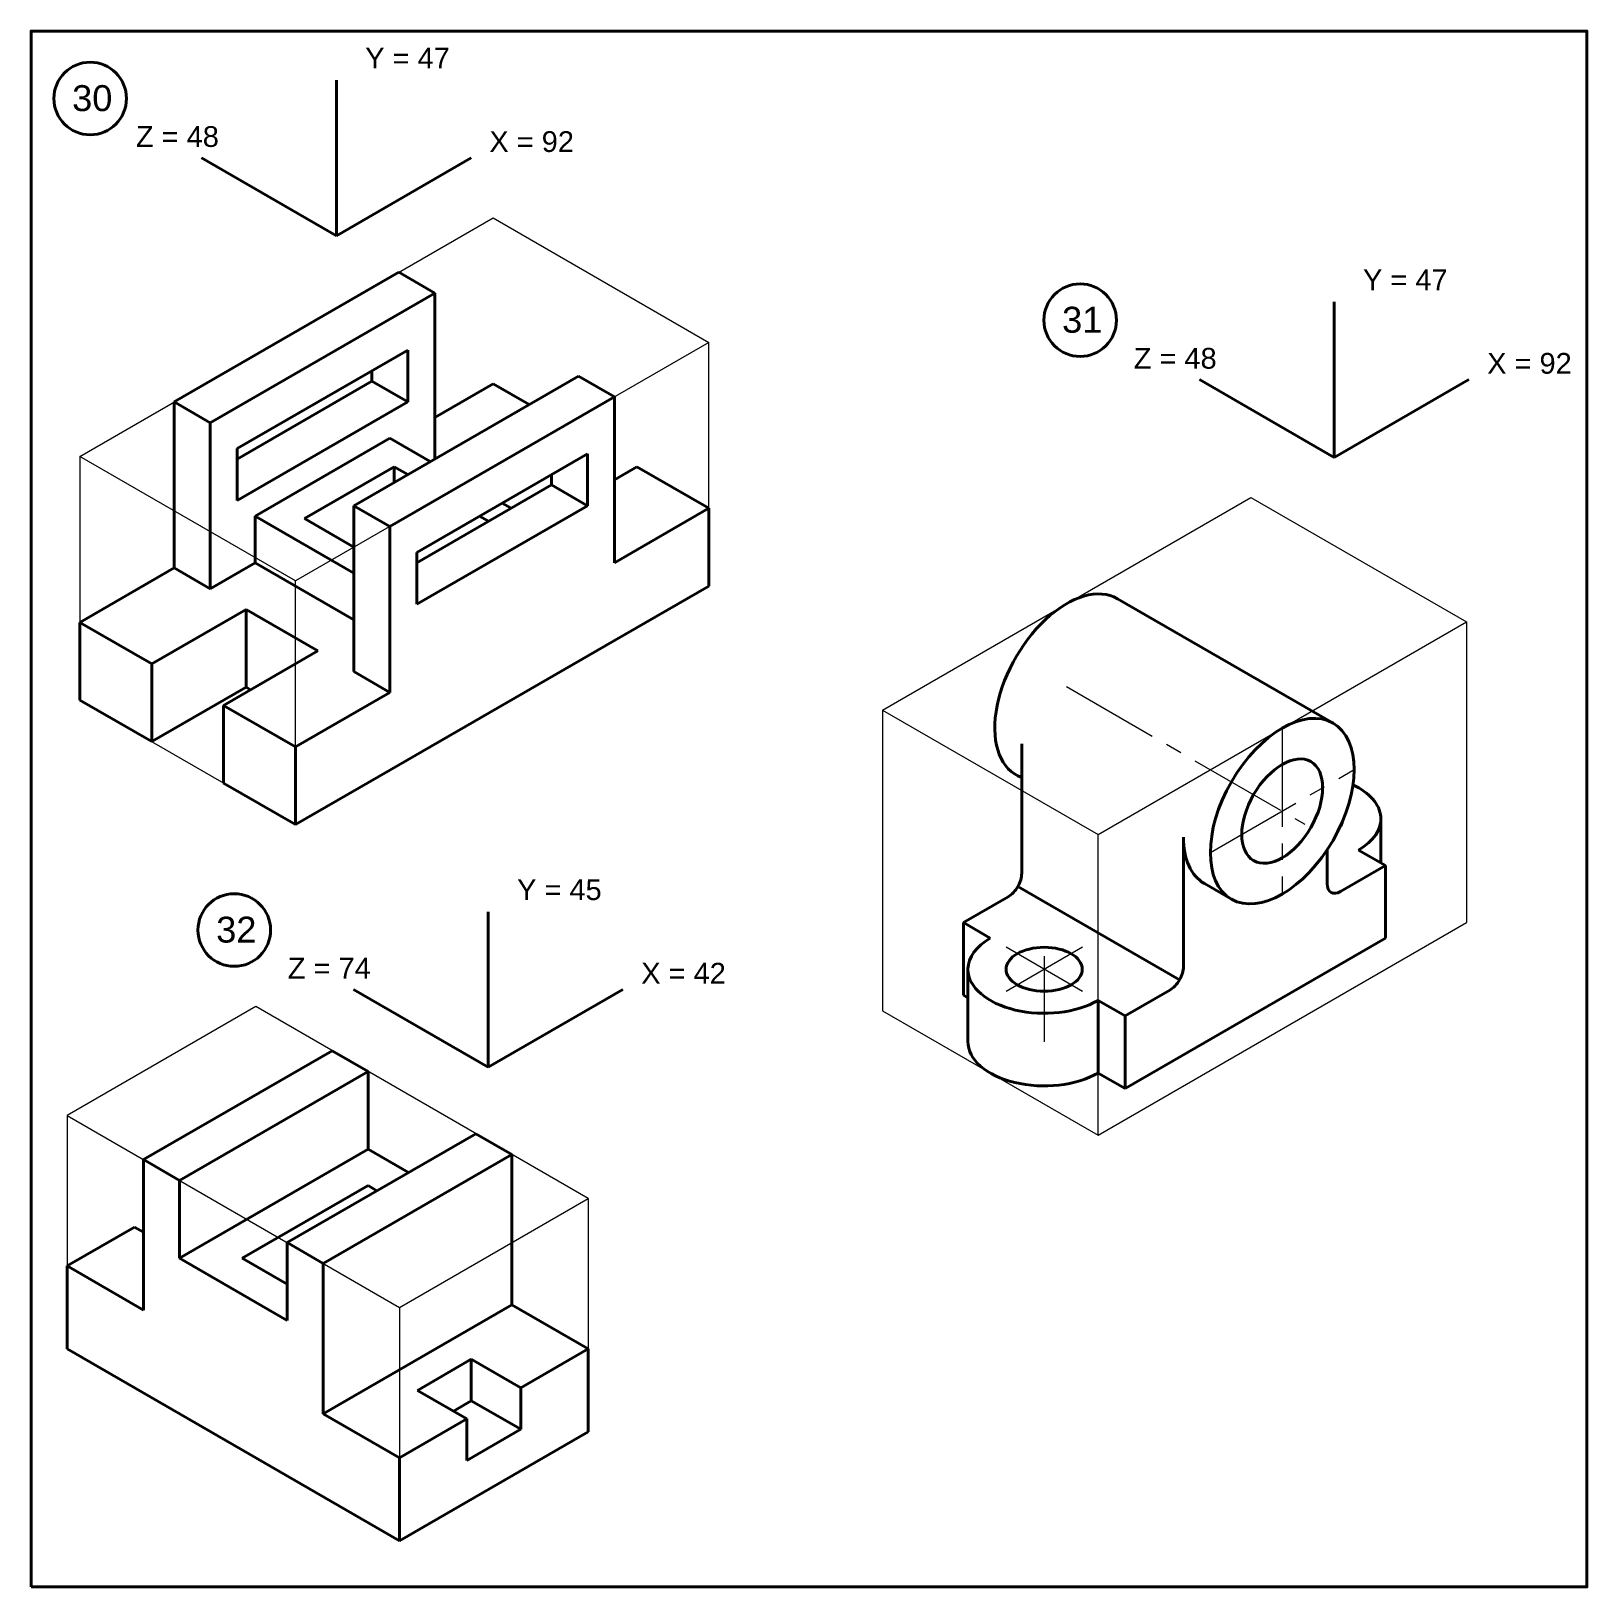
# Model space of a CAD drawing. Header units: millimetres. Extents: x 0 to 2304, y 0 to 1350.
# Drawn here: x 0 to 300, y 0 to 300 of the extents above; entities that cross this region are included whole.
import ezdxf

# ---------------------------------------------------------------- set-up
doc = ezdxf.new("R2010")
doc.units = ezdxf.units.MM
doc.linetypes.add('CENTER2', pattern=[28.575, 19.05, -3.175, 3.175, -3.175])
for name, color, linetype, lineweight in [('Centre', 1, 'CENTER2', 20), ('Object', 2, 'Continuous', 40), ('Projection', 5, 'Continuous', 5)]:
    doc.layers.add(name, color=color, linetype=linetype, lineweight=lineweight)
doc.styles.get("Standard").update_dxf_attribs({"font": 'arial.ttf'})

msp = doc.modelspace()

# ---------------------------------------------------------------- texts
at = {"layer": 'Object'}
for s, p in [('Y = 47', (64.425434, 292.801434)), ('Z = 48', (20.209328, 277.673525)), ('X = 92', (88.36565, 276.697529)), ('Y = 47', (256.830694, 250.041949)), ('Z = 48', (212.614588, 234.91404)), ('X = 92', (280.77091, 233.938043)), ('Y = 45', (93.711815, 132.440134)), ('Z = 74', (49.495709, 117.312225)), ('X = 42', (117.652031, 116.336228))]:
    msp.add_text(s, height=4, dxfattribs=at).set_placement(p)
at = {"layer": 'Object', "char_height": 5, "attachment_point": 1}
for s, insert in [('30', (7.905039, 289.578483)), ('31', (198.802829, 246.84428)), ('32', (35.68395, 129.242465))]:
    msp.add_mtext_dynamic_manual_height_columns(s, width=42.32929408, gutter_width=25, heights=[0], dxfattribs=dict(at, insert=insert))

# ---------------------------------------------------------------- linework, layer by layer
at = {"layer": 'Centre'}
for p, q in [((199.68109, 173.589904), (245.580437, 147.089904)), ((241.25031, 165.589904), (241.25031, 133.589904)), ((227.393903, 141.589904), (255.106716, 157.589904)), ((202.712179, 114.839904), (187.989747, 123.339904)), ((202.712179, 123.339904), (187.989747, 114.839904)), ((195.350963, 121.589904), (195.350963, 105.089904))]:
    msp.add_line(p, q, dxfattribs=at)
at = {"layer": 'Object'}
for p, q in [((58.859231, 260.549795), (58.859231, 290.549795)), ((58.859231, 260.549795), (32.878469, 275.549795)), ((58.859231, 260.549795), (84.839993, 275.549795)), ((27.598039, 228.48669), (70.899309, 253.48669)), ((70.899309, 253.48669), (77.827512, 249.48669)), ((34.526242, 224.48669), (77.827512, 249.48669)), ((77.827512, 249.48669), (77.827512, 217.48669)), ((251.264491, 217.79031), (251.264491, 247.79031)), ((72.63136, 238.48669), (39.722394, 219.48669)), ((72.63136, 238.48669), (72.63136, 228.48669)), ((65.703157, 234.48669), (65.703157, 232.48669)), ((65.703157, 232.48669), (39.722394, 217.48669)), ((62.239055, 208.48669), (105.540325, 233.48669)), ((65.703157, 232.48669), (72.63136, 228.48669)), ((77.827512, 225.48669), (89.085842, 231.98669)), ((96.014046, 227.98669), (89.085842, 231.98669)), ((105.540325, 233.48669), (112.468528, 229.48669)), ((251.264491, 217.79031), (225.283729, 232.79031)), ((251.264491, 217.79031), (277.245253, 232.79031)), ((27.598039, 196.48669), (27.598039, 228.48669)), ((27.598039, 228.48669), (34.526242, 224.48669)), ((72.63136, 228.48669), (39.722394, 209.48669)), ((69.167258, 204.48669), (112.468528, 229.48669)), ((112.468528, 229.48669), (112.468528, 197.48669)), ((34.526242, 192.48669), (34.526242, 224.48669)), ((39.722394, 219.48669), (39.722394, 209.48669)), ((43.186496, 206.48669), (69.167258, 221.48669)), ((69.167258, 221.48669), (76.961487, 216.98669)), ((107.272376, 218.48669), (74.363411, 199.48669)), ((107.272376, 218.48669), (107.272376, 208.48669)), ((52.712775, 205.98669), (70.033284, 215.98669)), ((70.033284, 215.98669), (72.63136, 214.48669)), ((70.033284, 215.98669), (70.033284, 212.98669)), ((100.344173, 214.48669), (100.344173, 212.48669)), ((116.798655, 215.98669), (112.468528, 213.48669)), ((130.655062, 207.98669), (116.798655, 215.98669)), ((100.344173, 212.48669), (74.363411, 197.48669)), ((100.344173, 212.48669), (107.272376, 208.48669)), ((62.239055, 176.48669), (62.239055, 208.48669)), ((62.239055, 208.48669), (69.167258, 204.48669)), ((107.272376, 208.48669), (74.363411, 189.48669)), ((90.817893, 208.98669), (92.549944, 207.98669)), ((112.468528, 197.48669), (130.655062, 207.98669)), ((130.655062, 192.98669), (130.655062, 207.98669)), ((43.186496, 197.48669), (43.186496, 206.48669)), ((62.239055, 195.48669), (43.186496, 206.48669)), ((62.239055, 200.48669), (52.712775, 205.98669)), ((69.167258, 172.48669), (69.167258, 204.48669)), ((86.487766, 206.48669), (88.219817, 205.48669)), ((74.363411, 199.48669), (74.363411, 189.48669)), ((9.411505, 185.98669), (27.598039, 196.48669)), ((27.598039, 196.48669), (34.526242, 192.48669)), ((34.526242, 192.48669), (43.186496, 197.48669)), ((43.186496, 197.48669), (62.239055, 186.48669)), ((130.655062, 192.98669), (112.468528, 182.48669)), ((209.484047, 190.557578), (251.053248, 166.557568)), ((41.454445, 188.48669), (23.267912, 177.98669)), ((55.310852, 180.48669), (41.454445, 188.48669)), ((41.454445, 188.48669), (41.454445, 173.48669)), ((23.267912, 177.98669), (9.411505, 185.98669)), ((9.411505, 185.98669), (9.411505, 170.98669)), ((37.124318, 169.98669), (55.310852, 180.48669)), ((69.167258, 157.48669), (112.468528, 182.48669)), ((23.267912, 162.98669), (23.267912, 177.98669)), ((62.239055, 176.48669), (69.167258, 172.48669)), ((41.454445, 173.48669), (23.267912, 162.98669)), ((41.454445, 173.48669), (42.320471, 172.98669)), ((50.980725, 161.98669), (69.167258, 172.48669)), ((9.411505, 170.98669), (23.267912, 162.98669)), ((37.124318, 154.98669), (37.124318, 169.98669)), ((37.124318, 169.98669), (50.980725, 161.98669)), ((191.020836, 137.589904), (191.020836, 162.589904)), ((50.980725, 146.98669), (50.980725, 161.98669)), ((50.980725, 146.98669), (69.167258, 157.48669)), ((37.124318, 154.98669), (50.980725, 146.98669)), ((260.277326, 148.067998), (260.277326, 139.60465)), ((222.197751, 119.589904), (222.197751, 144.589904)), ((249.910564, 135.589904), (249.910564, 142.099908)), ((261.168894, 139.089904), (255.972741, 142.089904)), ((261.168894, 139.089904), (252.50864, 134.089904)), ((261.168894, 125.089904), (261.168894, 139.089904)), ((190.259877, 135.029243), (221.436792, 117.029243)), ((226.256198, 135.619341), (231.452351, 132.619341)), ((179.762506, 128.089904), (188.42276, 133.089904)), ((88.145612, 100.188494), (88.145612, 130.188494)), ((184.958658, 125.089904), (179.762506, 128.089904)), ((179.762506, 128.089904), (179.762506, 114.089904)), ((210.93942, 96.089904), (261.168894, 125.089904)), ((180.654526, 119.162095), (180.654559, 105.162095)), ((88.145612, 100.188494), (62.164849, 115.188494)), ((88.145612, 100.188494), (114.126374, 115.188494)), ((179.762506, 114.089904), (180.654539, 113.574888)), ((210.93942, 110.089904), (219.599675, 115.089904)), ((210.93942, 110.089904), (205.743268, 113.089904)), ((205.743268, 113.089904), (205.743268, 99.089904)), ((210.93942, 96.089904), (210.93942, 110.089904)), ((21.66297, 82.385034), (58.036037, 103.385034)), ((58.036037, 103.385034), (64.96424, 99.385034)), ((28.591173, 78.385034), (64.96424, 99.385034)), ((64.96424, 99.385034), (64.96424, 84.385034)), ((205.743268, 99.089904), (210.93942, 96.089904)), ((85.748849, 87.385034), (49.375783, 66.385034)), ((85.748849, 87.385034), (92.677053, 83.385034)), ((28.591173, 63.385034), (64.96424, 84.385034)), ((64.96424, 84.385034), (72.758468, 79.885034)), ((21.66297, 53.385034), (21.66297, 82.385034)), ((21.66297, 82.385034), (28.591173, 78.385034)), ((92.677053, 83.385034), (56.303986, 62.385034)), ((92.677053, 83.385034), (92.677053, 54.385034)), ((28.591173, 78.385034), (28.591173, 63.385034)), ((40.715528, 63.385034), (64.96424, 77.385034)), ((64.96424, 77.385034), (66.696291, 76.385034)), ((6.940538, 61.885034), (19.930919, 69.385034)), ((19.930919, 69.385034), (21.66297, 68.385034)), ((49.375783, 51.385034), (49.375783, 66.385034)), ((49.375783, 66.385034), (56.303986, 62.385034)), ((28.591173, 63.385034), (49.375783, 51.385034)), ((49.375783, 58.385034), (40.715528, 63.385034)), ((6.940538, 45.885034), (6.940538, 61.885034)), ((6.940538, 61.885034), (21.66297, 53.385034)), ((56.303986, 62.385034), (56.303986, 33.385034)), ((56.303986, 33.385034), (92.677053, 54.385034)), ((107.399485, 45.885034), (92.677053, 54.385034)), ((6.940538, 45.885034), (71.026418, 8.885034)), ((94.409104, 38.385034), (107.399485, 45.885034)), ((107.399485, 29.885034), (107.399485, 45.885034)), ((74.490519, 37.885034), (84.882824, 43.885034)), ((84.882824, 43.885034), (94.409104, 38.385034)), ((84.882824, 43.885034), (84.882824, 35.885034)), ((84.016799, 32.385034), (74.490519, 37.885034)), ((94.409104, 38.385034), (94.409104, 30.385034)), ((71.026418, 24.885034), (56.303986, 33.385034)), ((81.418722, 33.885034), (84.882824, 35.885034)), ((84.882824, 35.885034), (94.409104, 30.385034)), ((71.026418, 24.885034), (84.016799, 32.385034)), ((84.016799, 32.385034), (84.016799, 24.385034)), ((84.016799, 24.385034), (94.409104, 30.385034)), ((71.026418, 8.885034), (107.399485, 29.885034)), ((71.026418, 8.885034), (71.026418, 24.885034))]:
    msp.add_line(p, q, dxfattribs=at)
msp.add_lwpolyline([(0, 0), (300, 0), (300, 300), (0, 300)], close=True, dxfattribs=at)
for centre in [(11.396371, 286.999937), (202.294161, 244.265734), (39.175282, 126.663919)]:
    msp.add_circle(centre, 7, dxfattribs=at)
for centre, major_axis, start_param, end_param in [((199.68109, 173.589904), (-9.797959, -16.970563), 3.1410824822, 6.3934519376), ((245.580437, 148.089904), (-14.696938, 0), 8.6393797974, 10.3094756331), ((245.580437, 148.089904), (-7.348469, 0), 2.7508339001, 3.0281207224), ((236.054157, 152.589904), (-9.797959, -16.970563), 5.4977871438, 6.2831853072), ((188.42276, 136.089904), (-1.837117, -3.181981), 0.7853981634, 2.3561944902), ((252.50864, 137.089904), (-1.837117, -3.181981), -0.7853981634, 0.7853981634), ((245.580437, 134.089904), (-14.696938, 0), 12.7090639419, 12.7120853109), ((195.350963, 119.089904), (-14.696938, 0), 5.4977871438, 6.2749244505), ((195.350963, 119.089904), (-14.696938, 0), 6.29144883, 8.6393797974), ((219.599675, 118.089904), (-1.837117, -3.181981), 0.7853981634, 2.3561944902), ((195.350963, 105.089904), (-14.696938, 0), 6.2746623922, 8.6393797974)]:
    msp.add_ellipse(centre, major_axis=major_axis, ratio=0.5773502692, start_param=start_param, end_param=end_param, dxfattribs=at)
for centre, major_axis in [((241.25031, 149.589904), (-9.797959, -16.970563)), ((241.25031, 149.589904), (-5.511352, -9.545942)), ((195.350963, 119.089904), (-7.348469, 0))]:
    msp.add_ellipse(centre, major_axis=major_axis, ratio=0.5773502692, dxfattribs=at)
at = {"layer": 'Projection'}
for p, q in [((9.411505, 217.98669), (89.085842, 263.98669)), ((89.085842, 263.98669), (130.655062, 239.98669)), ((130.655062, 239.98669), (50.980725, 193.98669)), ((130.655062, 192.98669), (130.655062, 239.98669)), ((50.980725, 193.98669), (9.411505, 217.98669)), ((9.411505, 217.98669), (9.411505, 170.98669)), ((164.174049, 169.089904), (235.188132, 210.089904)), ((235.188132, 210.089904), (276.757351, 186.089904)), ((50.980725, 146.98669), (50.980725, 193.98669)), ((50.980725, 146.98669), (130.655062, 192.98669)), ((205.743268, 145.089904), (276.757351, 186.089904)), ((276.757351, 186.089904), (276.757351, 128.089904)), ((9.411505, 170.98669), (50.980725, 146.98669)), ((164.174049, 169.089904), (205.743268, 145.089904)), ((164.174049, 169.089904), (164.174049, 111.089904)), ((205.743268, 87.089904), (205.743268, 145.089904)), ((205.743268, 87.089904), (276.757351, 128.089904)), ((43.313605, 111.885034), (6.940538, 90.885034)), ((107.399485, 74.885034), (43.313605, 111.885034)), ((164.174049, 111.089904), (205.743268, 87.089904)), ((6.940538, 90.885034), (6.940538, 45.885034)), ((6.940538, 90.885034), (71.026418, 53.885034)), ((71.026418, 53.885034), (107.399485, 74.885034)), ((107.399485, 74.885034), (107.399485, 29.885034)), ((71.026418, 53.885034), (71.026418, 8.885034)), ((6.940538, 45.885034), (71.026418, 8.885034)), ((71.026418, 8.885034), (107.399485, 29.885034))]:
    msp.add_line(p, q, dxfattribs=at)

msp.set_redraw_order([(e.dxf.handle, doc.entitydb.next_handle()) for e in msp.query("TEXT MTEXT ATTDEF DIMENSION ARC_DIMENSION")])  # texts and dimensions are drawn at this point

doc.saveas('drawing.dxf')
